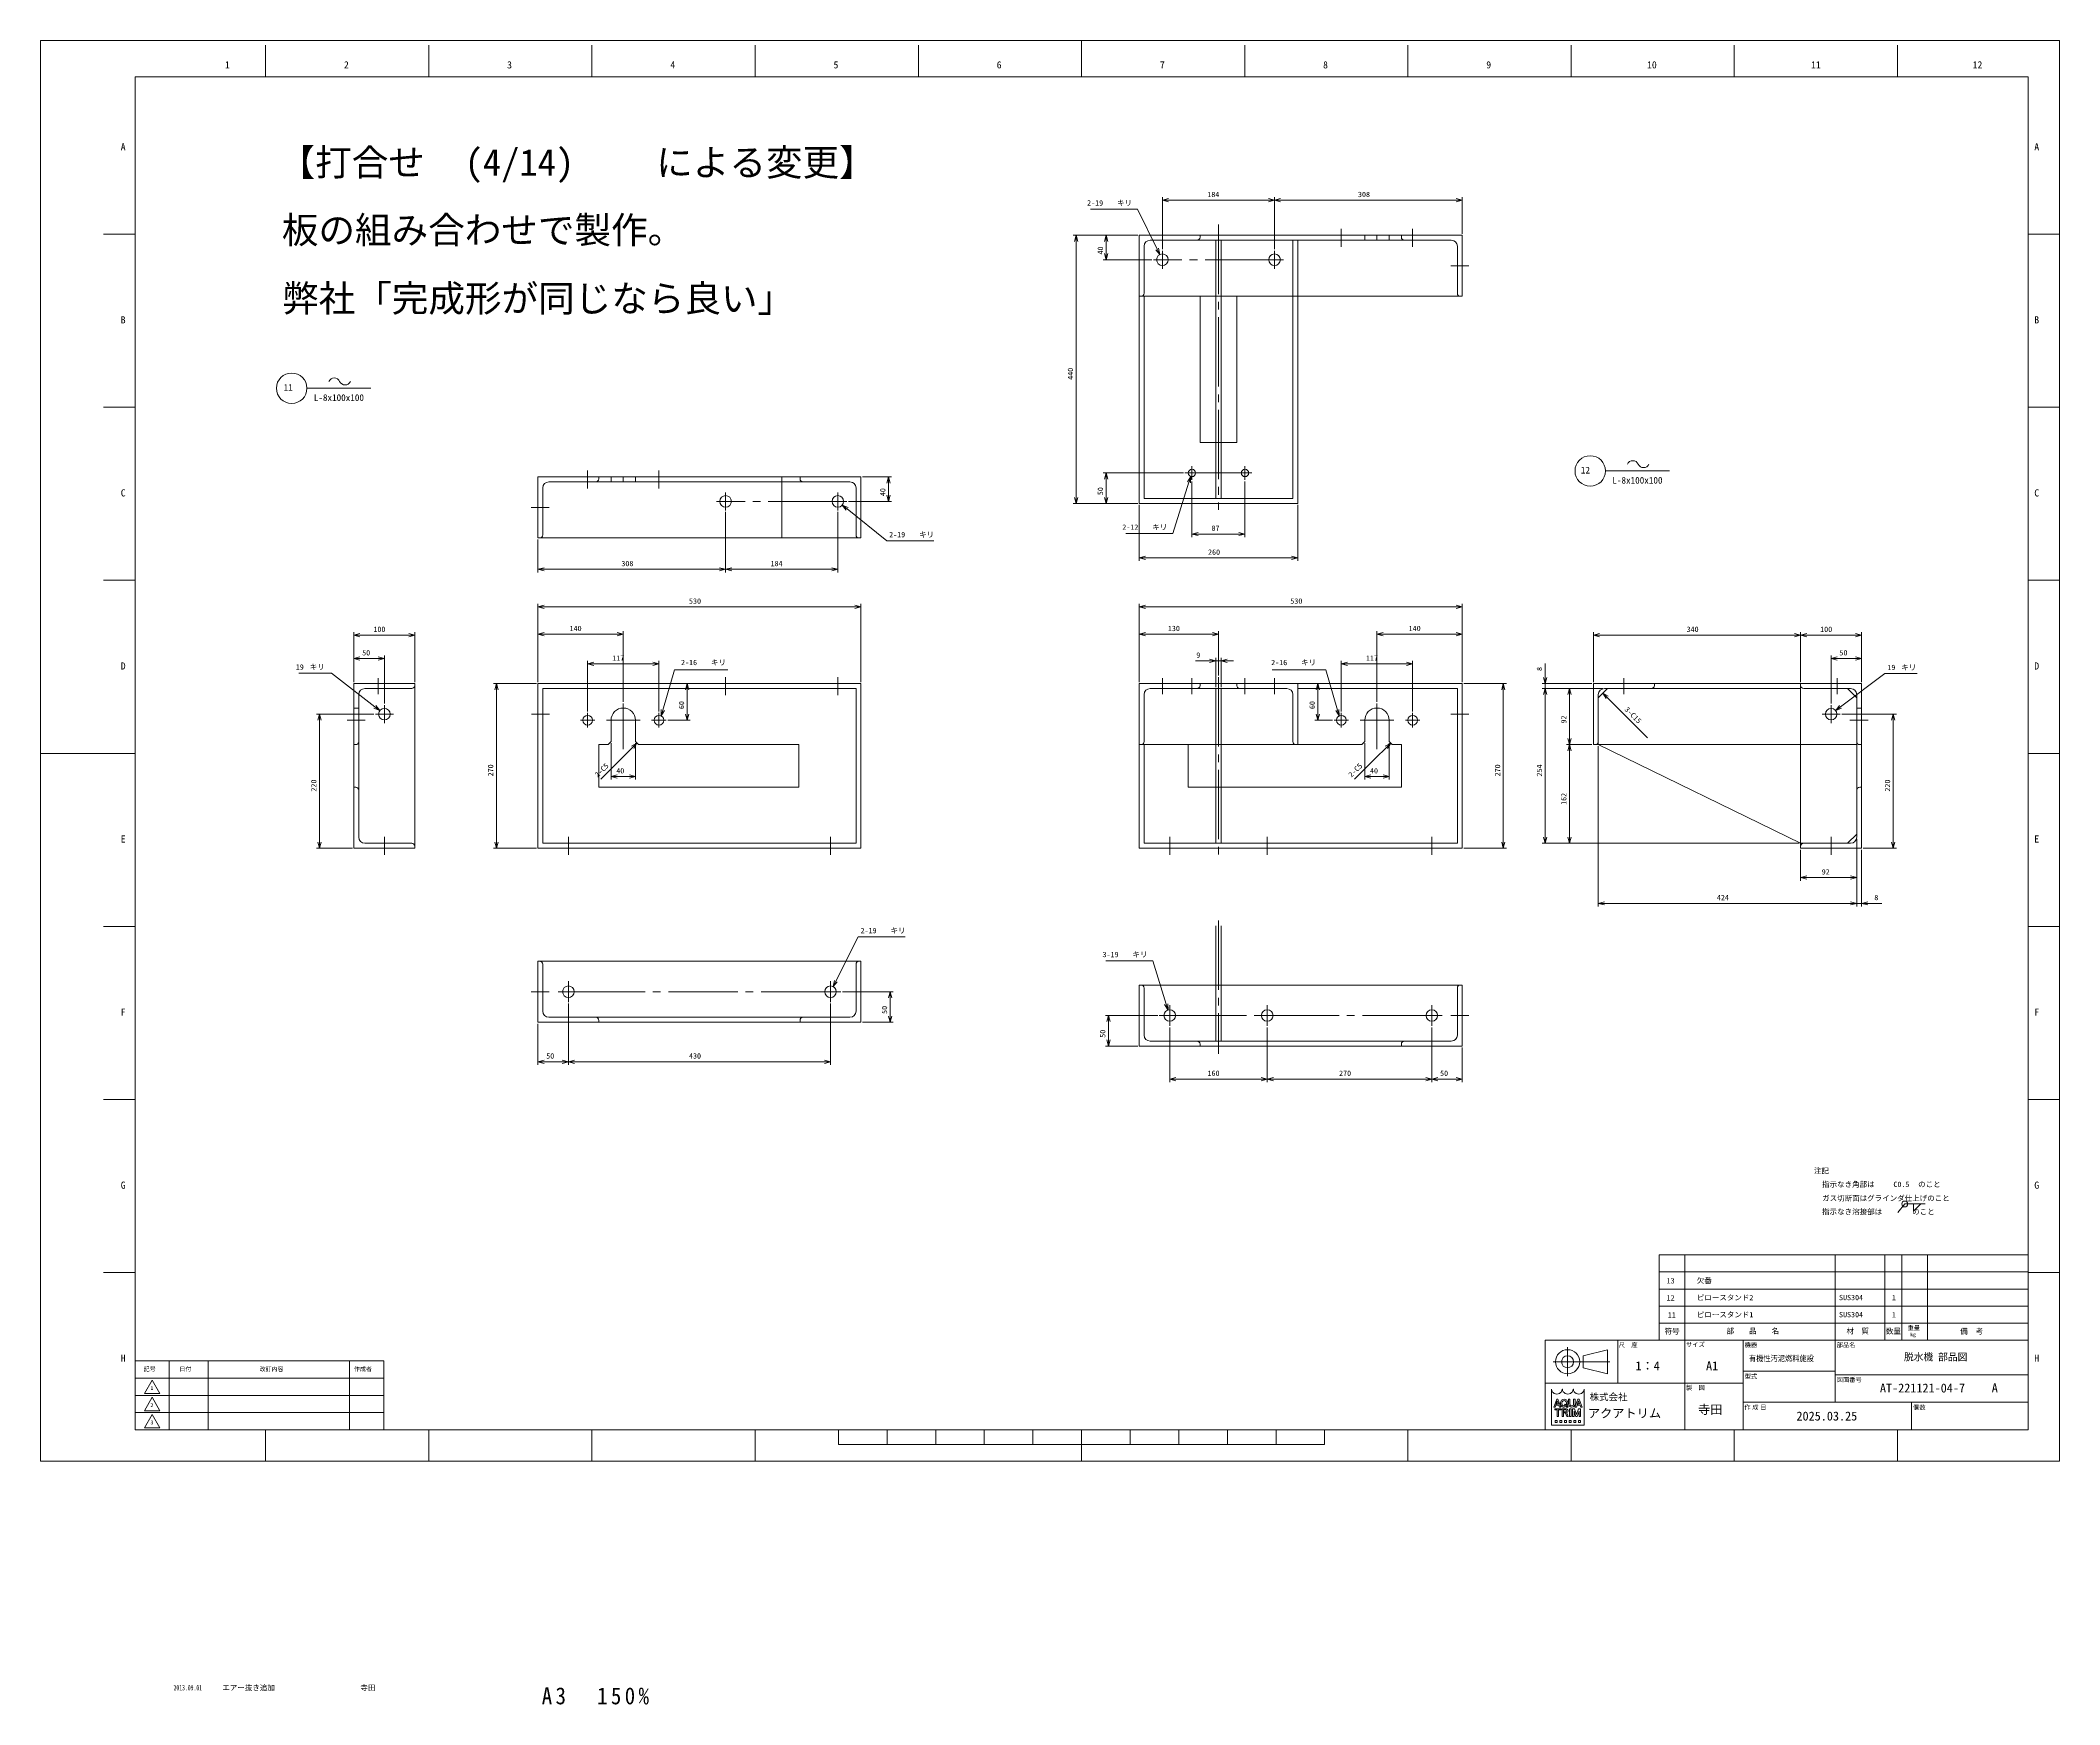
# Model space of a CAD drawing. Units: millimetres at full size. Extents: x -1656 to 1656, y -1556 to 1175.
import ezdxf
from ezdxf.enums import TextEntityAlignment as Align

# ---------------------------------------------------------------- set-up
doc = ezdxf.new("R2010")
doc.units = ezdxf.units.MM
doc.header["$LTSCALE"] = 12.6647
doc.linetypes.add('CHAIN2', pattern=[12, 9, -1, 1, -1])
for name, color, linetype, lineweight in [('0-0_90_FRAME', 2, 'Continuous', 9), ('0-1_91_BLANK', 6, 'Continuous', 9), ('0-2_08_DIM', 3, 'Continuous', 9), ('0-3_0', 134, 'Continuous', 9), ('0-4_04_HIDDEN', 7, 'Continuous', 9), ('0-5_05_CENTER', 2, 'CHAIN2', 9), ('0-6_10_DRAFT', 1, 'Continuous', 9)]:
    doc.layers.add(name, color=color, linetype=linetype, lineweight=lineweight)
doc.layers.add('0-7_07_TEXT', color=3, linetype='Continuous')
doc.styles.add('ＭＳ ゴシック', font='')
doc.styles.add('ＭＳ Ｐゴシック', font='')
doc.styles.get('ＭＳ ゴシック').set_extended_font_data('MS Gothic')
doc.styles.get('ＭＳ Ｐゴシック').set_extended_font_data('MS PGothic')

# ---------------------------------------------------------------- blocks, each defined once
blk = doc.blocks.new('Weld-line')
at = {"layer": '0-2_08_DIM'}
blk.add_line((0, 0), (1, 0), dxfattribs=at)
blk = doc.blocks.new('Weld10-s5')
at = {"layer": '0-2_08_DIM'}
blk.add_circle((0, 0), 2, dxfattribs=at)
blk = doc.blocks.new('Weld10-a1')
at = {"layer": '0-2_08_DIM'}
blk.add_lwpolyline([(5, 0), (0, 5), (0, 0)], close=True, dxfattribs=at)
blk = doc.blocks.new('Jis_w20130906110600')
at = {"layer": '0-2_08_DIM'}
blk.add_line((-4.631, -5.765), (0, 0), dxfattribs=at)
blk.add_blockref('Weld10-s5', (0, 0), dxfattribs=at)
at = {"layer": '0-2_08_DIM', "xscale": 14, "yscale": 14}
blk.add_blockref('Weld-line', (0, 0), dxfattribs=at)
at = {"layer": '0-2_08_DIM', "xscale": -1, "rotation": 180}
blk.add_blockref('Weld10-a1', (6, 0), dxfattribs=at)
blk = doc.blocks.new('p1ba05')
at = {"layer": '0-2_08_DIM'}
for centre, start, end in [((-2.954, 0.285), 24.22764, 155.57578), ((0, 1.621), 204.22764, 335.57578)]:
    blk.add_arc(centre, 1.621, start, end, dxfattribs=at)
blk = doc.blocks.new('A$C448B04A9_1_1')
at = {"layer": '0-4_04_HIDDEN'}
for p, q in [((3, 100), (0, 100)), ((0, 0), (0, 100)), ((8, 18), (8, 95)), ((0, 0), (100, 0)), ((95, 8), (18, 8)), ((100, 3), (100, 0))]:
    blk.add_line(p, q, dxfattribs=at)
for centre, radius, start, end in [((3, 95), 5, 0, 90), ((18, 18), 10, 180, 270), ((95, 3), 5, 0, 90)]:
    blk.add_arc(centre, radius, start, end, dxfattribs=at)
blk = doc.blocks.new('AM_BALLOON1')
at = {"layer": '0-2_08_DIM'}
blk.add_circle((0, 0), 5, dxfattribs=at)
blk = doc.blocks.new('_Open30')
at = {"layer": '0-2_08_DIM'}
blk.add_line((0, 0), (-1, 0), dxfattribs=at)
blk.add_lwpolyline([(-1, 0.268), (0, 0), (-1, -0.268)], dxfattribs=at)

msp = doc.modelspace()

# ---------------------------------------------------------------- linework, layer by layer
at = {"layer": '0-0_90_FRAME'}
for p, q in [((-1286.9, 1115.59), (-1286.9, 1167.44)), ((-1019.17, 1115.59), (-1019.17, 1167.44)), ((-751.44, 1115.59), (-751.44, 1167.44)), ((-483.7, 1115.59), (-483.7, 1167.44)), ((-215.97, 1115.59), (-215.97, 1167.44)), ((319.5, 1115.59), (319.5, 1167.44)), ((587.24, 1115.59), (587.24, 1167.44)), ((854.97, 1115.59), (854.97, 1167.44)), ((1122.71, 1115.59), (1122.71, 1167.44)), ((1390.44, 1115.59), (1390.44, 1167.44)), ((-1501.02, 857.45), (-1552.87, 857.45)), ((1656.41, 857.45), (1604.56, 857.45)), ((-1501.02, 573.46), (-1552.87, 573.46)), ((1656.41, 573.46), (1604.56, 573.46)), ((-1501.02, 289.47), (-1552.87, 289.47)), ((1656.41, 289.47), (1604.56, 289.47)), ((-1501.02, -278.51), (-1552.87, -278.51)), ((1656.41, -278.51), (1604.56, -278.51)), ((-1501.02, -562.5), (-1552.87, -562.5)), ((1656.41, -562.5), (1604.56, -562.5)), ((999.67, -817.54), (999.67, -957.54)), ((999.67, -817.54), (1604.56, -817.54)), ((1041.67, -817.54), (1041.67, -957.54)), ((1288.03, -817.54), (1288.03, -957.54)), ((1369.81, -817.54), (1369.81, -957.54)), ((1397.81, -817.54), (1397.81, -957.54)), ((1439.81, -817.54), (1439.81, -957.54)), ((-1501.02, -846.49), (-1552.87, -846.49)), ((999.67, -845.54), (1604.56, -845.54)), ((1656.41, -846.49), (1604.56, -846.49)), ((999.67, -873.54), (1604.56, -873.54)), ((999.67, -901.54), (1604.56, -901.54)), ((999.67, -929.54), (1604.56, -929.54)), ((828.74, -1067.35), (832.33, -1057.27)), ((831.27, -1054.55), (833.39, -1054.55)), ((834.02, -1062.03), (832.33, -1057.27)), ((838.22, -1067.29), (833.39, -1054.55)), ((850.64, -1062.18), (850.64, -1054.55)), ((852.95, -1054.55), (850.64, -1054.55)), ((852.95, -1061.72), (852.95, -1054.55)), ((861.4, -1062.18), (861.4, -1054.55)), ((863.57, -1067.35), (867.16, -1057.27)), ((866.1, -1054.55), (868.22, -1054.55)), ((868.86, -1062.03), (867.16, -1057.27)), ((873.05, -1067.29), (868.22, -1054.55)), ((826.44, -1067.35), (826.44, -1067.29)), ((826.44, -1067.35), (828.74, -1067.35)), ((828.1, -1069.92), (838.6, -1069.92)), ((828.1, -1069.92), (828.1, -1071.71)), ((828.1, -1071.71), (831.94, -1071.71)), ((828.74, -1089.43), (828.74, -1092.5)), ((829.99, -1063.98), (830.68, -1062.03)), ((829.99, -1063.98), (834.72, -1063.98)), ((830.68, -1062.03), (834.02, -1062.03)), ((832.2, -1082.72), (832.2, -1071.96)), ((832.2, -1082.72), (834.5, -1082.72)), ((834.5, -1082.72), (834.5, -1071.96)), ((834.76, -1071.71), (838.6, -1071.71)), ((836.42, -1089.43), (836.42, -1092.5)), ((837.67, -1060.18), (837.67, -1061.72)), ((838.22, -1067.35), (838.22, -1067.29)), ((838.6, -1069.92), (838.6, -1071.71)), ((839.81, -1060.33), (839.81, -1061.56)), ((840.06, -1069.92), (840.06, -1082.72)), ((840.06, -1069.92), (845.95, -1069.92)), ((842.37, -1071.71), (846.26, -1071.71)), ((842.44, -1076.65), (842.44, -1074.86)), ((842.44, -1074.86), (846.26, -1074.86)), ((842.44, -1076.65), (844.96, -1076.65)), ((844.06, -1063.96), (845.2, -1062.75)), ((844.06, -1063.96), (845.11, -1064.98)), ((844.11, -1089.43), (844.11, -1092.5)), ((845.2, -1062.75), (849.94, -1066.66)), ((845.91, -1077.3), (847.86, -1082.72)), ((846.56, -1063.82), (848.21, -1065.18)), ((846.68, -1066.5), (848.46, -1068.24)), ((847.32, -1060.33), (847.32, -1061.56)), ((847.86, -1082.72), (850.34, -1082.72)), ((848.14, -1077.22), (850.34, -1082.62)), ((848.46, -1068.24), (849.94, -1066.66)), ((849.46, -1060.18), (849.46, -1061.72)), ((850.34, -1082.62), (850.34, -1082.72)), ((851.79, -1089.43), (851.79, -1092.5)), ((852.29, -1069.92), (855.1, -1069.92)), ((852.29, -1069.92), (852.29, -1071.71)), ((852.29, -1082.72), (852.29, -1080.93)), ((852.54, -1080.67), (852.54, -1071.96)), ((854.85, -1080.67), (854.85, -1071.96)), ((855.1, -1069.92), (855.1, -1071.71)), ((856.4, -1067.35), (855.64, -1067.35)), ((857.41, -1069.92), (860.76, -1069.92)), ((859.48, -1089.43), (859.48, -1092.5)), ((862.66, -1082.72), (859.71, -1073.76)), ((863.82, -1079.22), (860.76, -1069.92)), ((861.27, -1067.35), (861.27, -1067.29)), ((861.27, -1067.35), (863.57, -1067.35)), ((862.66, -1082.72), (864.97, -1082.72)), ((863.82, -1079.22), (866.87, -1069.92)), ((864.82, -1063.98), (865.52, -1062.03)), ((864.82, -1063.98), (869.55, -1063.98)), ((864.97, -1082.72), (867.92, -1073.76)), ((865.52, -1062.03), (868.86, -1062.03)), ((870.22, -1069.92), (866.87, -1069.92)), ((870.24, -1089.43), (870.24, -1092.5)), ((873.05, -1067.35), (873.05, -1067.29)), ((-1286.9, -1156.24), (-1286.9, -1104.63)), ((-1019.17, -1156.24), (-1019.17, -1104.63)), ((-751.44, -1156.24), (-751.44, -1104.63)), ((-483.7, -1156.24), (-483.7, -1104.63)), ((587.24, -1156.24), (587.24, -1104.63)), ((854.97, -1156.24), (854.97, -1104.63)), ((1122.71, -1156.24), (1122.71, -1104.63)), ((1390.44, -1156.24), (1390.44, -1104.63))]:
    msp.add_line(p, q, dxfattribs=at)
at = {"layer": '0-0_90_FRAME', "color": 6}
for p, q in [((51.77, 1175.44), (51.77, 1115.59)), ((-1656.41, 5.48), (-1501.02, 5.48)), ((1656.41, 5.48), (1604.56, 5.48)), ((-347.06, -1128.56), (-347.06, -1104.63)), ((-267.3, -1128.56), (-267.3, -1104.63)), ((-187.53, -1128.56), (-187.53, -1104.63)), ((-107.76, -1128.56), (-107.76, -1104.63)), ((-28, -1128.56), (-28, -1104.63)), ((51.77, -1156.24), (51.77, -1104.63)), ((131.53, -1128.56), (131.53, -1104.63)), ((211.3, -1128.56), (211.3, -1104.63)), ((291.07, -1128.56), (291.07, -1104.63)), ((370.83, -1128.56), (370.83, -1104.63)), ((450.6, -1128.56), (450.6, -1104.63)), ((-347.06, -1128.56), (450.6, -1128.56))]:
    msp.add_line(p, q, dxfattribs=at)
at = {"layer": '0-0_90_FRAME', "color": 134}
for p, q in [((931.36, -1028.26), (931.36, -957.54)), ((999.67, -957.54), (1604.56, -957.54)), ((1041.67, -1104.63), (1041.67, -957.54)), ((1136.99, -1104.63), (1136.99, -957.54)), ((1288.03, -957.54), (1288.03, -1059.37)), ((-1445.02, -1104.63), (-1445.02, -991.48)), ((-1381.02, -1104.63), (-1381.02, -991.48)), ((-1149.02, -1104.63), (-1149.02, -991.48)), ((825.43, -992.9), (918.49, -992.9)), ((849.19, -1016.66), (849.19, -969.14)), ((-1501.02, -1019.77), (-1093.02, -1019.77)), ((1136.99, -1008.46), (1288.03, -1008.46)), ((1288.03, -1014.11), (1604.56, -1014.11)), ((-1501.02, -1048.06), (-1093.02, -1048.06)), ((1136.99, -1028.26), (812.56, -1028.26)), ((1136.99, -1059.37), (1604.56, -1059.37)), ((1413.53, -1059.37), (1413.53, -1104.63)), ((-1501.02, -1076.34), (-1093.02, -1076.34))]:
    msp.add_line(p, q, dxfattribs=at)
at = {"layer": '0-0_90_FRAME', "color": 6}
msp.add_lwpolyline([(-1501.02, -1104.63), (1604.56, -1104.63), (1604.56, 1115.59), (-1501.02, 1115.59)], close=True, dxfattribs=at)
at = {"layer": '0-0_90_FRAME', "color": 134}
for points in [[(812.56, -1104.63), (1604.56, -1104.63), (1604.56, -957.54), (812.56, -957.54)], [(-1501.02, -1104.63), (-1093.02, -1104.63), (-1093.02, -991.48), (-1501.02, -991.48)], [(874.93, -983), (914.53, -973.1), (914.53, -1012.7), (874.93, -1002.8)], [(-1485.75, -1045.05), (-1473.02, -1023), (-1460.29, -1045.05)], [(-1485.75, -1073.34), (-1473.02, -1051.29), (-1460.29, -1073.34)], [(-1485.75, -1101.62), (-1473.02, -1079.58), (-1460.29, -1101.62)]]:
    msp.add_lwpolyline(points, close=True, dxfattribs=at)
at = {"layer": '0-0_90_FRAME'}
for points in [[(876.38, -1037.94), (876.38, -1097.12), (822.59, -1097.12), (822.59, -1037.94)], [(826.44, -1067.35), (826.44, -1067.29), (831.27, -1054.55)], [(859.09, -1061.72), (859.09, -1054.55), (861.4, -1054.55)], [(861.27, -1067.35), (861.27, -1067.29), (866.1, -1054.55)], [(828.74, -1089.43), (831.81, -1089.43), (831.81, -1092.5), (828.74, -1092.5)], [(838.22, -1067.35), (835.92, -1067.35), (834.72, -1063.98)], [(836.42, -1089.43), (839.5, -1089.43), (839.5, -1092.5), (836.42, -1092.5)], [(840.06, -1082.72), (842.37, -1082.72), (842.37, -1071.71)], [(844.11, -1089.43), (847.18, -1089.43), (847.18, -1092.5), (844.11, -1092.5)], [(851.79, -1089.43), (854.87, -1089.43), (854.87, -1092.5), (851.79, -1092.5)], [(852.29, -1082.72), (855.1, -1082.72), (855.1, -1080.93)], [(857.41, -1069.92), (857.41, -1082.72), (859.72, -1082.72), (859.71, -1073.76)], [(859.48, -1089.43), (862.55, -1089.43), (862.55, -1092.5), (859.48, -1092.5)], [(870.24, -1089.43), (867.16, -1089.43), (867.16, -1092.5), (870.24, -1092.5)], [(867.92, -1073.76), (867.92, -1082.72), (870.22, -1082.72), (870.22, -1069.92)], [(873.05, -1067.35), (870.75, -1067.35), (869.55, -1063.98)]]:
    msp.add_lwpolyline(points, dxfattribs=at)
at = {"layer": '0-0_90_FRAME', "color": 134}
for radius in [19.8, 9.9]:
    msp.add_circle((849.19, -992.9), radius, dxfattribs=at)
at = {"layer": '0-0_90_FRAME'}
for centre, radius, start, end in [((822.59, -1038.2), 0.256, 0, 90), ((840.52, -1038.2), 0.256, 0, 180), ((840.52, -1038.2), 0.256, 0, 90), ((858.45, -1038.2), 0.256, 0, 180), ((876.38, -1038.2), 0.256, 90, 180), ((831.94, -1071.96), 0.256, 0, 90), ((834.76, -1071.96), 0.256, 90, 180), ((844.96, -1077.68), 1.02, 21.9283, 90), ((846.2, -1073.28), 1.58, 271.99706, 88.00294), ((846.59, -1077.85), 1.68, 22.27295, 58.55311), ((856.06, -1061.95), 5.42, 182.45003, 265.55526), ((852.29, -1071.96), 0.256, 0, 90), ((852.29, -1080.67), 0.256, 270, 0), ((857.52, -1061.78), 4.57, 179.25279, 218.96457), ((856.02, -1060.92), 4.26, 241.15773, 298.84227), ((855.1, -1071.96), 0.256, 90, 180), ((855.1, -1080.67), 0.256, 180, 270), ((855.98, -1061.95), 5.42, 274.44474, 357.54997), ((854.52, -1061.78), 4.57, 321.03543, 0.74721)]:
    msp.add_arc(centre, radius, start, end, dxfattribs=at)
for centre, major_axis, ratio, start_param, end_param in [((831.56, -1038.2), (-8.71, 0), 0.882353, 6.2831853, 9.424778), ((843.56, -1060.18), (-5.89, 0), 0.956522, 3.1415927, 6.2831853), ((843.56, -1060.33), (3.76, 0), 0.994718, 6.2831853, 9.424778), ((849.49, -1038.2), (-8.71, 0), 0.882353, 6.2831853, 9.424778), ((867.42, -1038.2), (-8.71, 0), 0.882353, 6.2831853, 9.424778), ((843.56, -1061.72), (-5.89, 0), 0.956522, 6.2831853, 8.4104559), ((843.56, -1061.57), (3.76, 0), 0.995036, 3.1415927, 5.1354926), ((845.95, -1073.28), (-4.13, 0), 0.81482, 1.9440695, 4.712389), ((843.56, -1061.57), (3.76, 0), 0.995036, 5.6366671, 6.2831853), ((843.56, -1061.72), (-5.89, 0), 0.956522, 2.4802046, 3.1415927)]:
    msp.add_ellipse(centre, major_axis=major_axis, ratio=ratio, start_param=start_param, end_param=end_param, dxfattribs=at)
at = {"layer": '0-1_91_BLANK'}
msp.add_lwpolyline([(-1656.41, -1156.24), (1656.41, -1156.24), (1656.41, 1175.44), (-1656.41, 1175.44)], close=True, dxfattribs=at)
at = {"layer": '0-2_08_DIM'}
for p, q in [((184.41, 832.85), (184.41, 918.13)), ((358.41, 913.13), (194.41, 913.13)), ((368.41, 832.85), (368.41, 918.13)), ((368.41, 832.85), (368.41, 918.13)), ((378.41, 913.13), (666.41, 913.13)), ((676.41, 858.04), (676.41, 918.13)), ((143.91, 855.54), (37.97, 855.54)), ((42.97, 425.54), (42.97, 845.54)), ((143.91, 855.54), (87.13, 855.54)), ((92.13, 825.54), (92.13, 845.54)), ((167.1, 815.54), (87.13, 815.54)), ((-1219.06, 604.54), (-1114.23, 604.54)), ((218.98, 465.54), (87.13, 465.54)), ((911.37, 468.84), (1016.2, 468.84)), ((-307.64, 458.97), (-259.82, 458.97)), ((-264.83, 428.97), (-264.83, 448.97)), ((92.13, 455.54), (92.13, 425.54)), ((232.91, 451.6), (232.91, 360.4)), ((319.91, 451.6), (319.91, 360.4)), ((-532.14, 401.65), (-532.14, 302.44)), ((-532.14, 401.65), (-532.14, 302.44)), ((-348.14, 401.65), (-348.14, 302.44)), ((-330.83, 418.97), (-259.82, 418.97)), ((143.91, 415.54), (37.97, 415.54)), ((143.91, 415.54), (87.13, 415.54)), ((146.41, 413.04), (146.41, 321.18)), ((406.41, 413.04), (406.41, 321.18)), ((309.91, 365.4), (242.91, 365.4)), ((-840.14, 356.47), (-840.14, 302.44)), ((-542.14, 307.44), (-830.14, 307.44)), ((-358.14, 307.44), (-522.14, 307.44)), ((396.41, 326.18), (156.41, 326.18)), ((-840.14, 122.33), (-840.14, 250.78)), ((-830.14, 245.78), (-320.14, 245.78)), ((-310.14, 122.33), (-310.14, 250.78)), ((146.41, 122.33), (146.41, 250.78)), ((666.41, 245.78), (156.41, 245.78)), ((676.41, 122.33), (676.41, 250.78)), ((-1142.04, 122.33), (-1142.04, 204.51)), ((-1132.04, 199.51), (-1052.04, 199.51)), ((-1042.04, 122.33), (-1042.04, 204.51)), ((-840.14, 122.33), (-840.14, 205.94)), ((-710.14, 200.94), (-830.14, 200.94)), ((-700.14, 89.85), (-700.14, 205.94)), ((146.41, 122.33), (146.41, 205.94)), ((266.41, 200.94), (156.41, 200.94)), ((276.41, 132.98), (276.41, 205.94)), ((536.41, 89.85), (536.41, 205.94)), ((546.41, 200.94), (666.41, 200.94)), ((676.41, 122.33), (676.41, 205.94)), ((891.53, 122.33), (891.53, 204.51)), ((1221.54, 199.51), (901.53, 199.51)), ((1231.54, 122.33), (1231.54, 204.51)), ((1231.54, 122.33), (1231.54, 204.51)), ((1321.54, 199.51), (1241.54, 199.51)), ((1331.54, 122.33), (1331.54, 204.51)), ((-1142.04, 122.33), (-1142.04, 166)), ((-1092.04, 87.15), (-1092.04, 166)), ((1281.54, 87.15), (1281.54, 166)), ((1331.54, 122.33), (1331.54, 166)), ((-1132.04, 161), (-1102.04, 161)), ((-758.64, 74.21), (-758.64, 157.22)), ((-748.64, 152.22), (-651.64, 152.22)), ((-641.64, 74.21), (-641.64, 157.22)), ((261.91, 157.22), (238.91, 157.22)), ((271.91, 114.33), (271.91, 162.22)), ((280.91, 157.22), (271.91, 157.22)), ((280.91, 114.33), (280.91, 162.22)), ((290.91, 157.22), (300.91, 157.22)), ((477.91, 74.21), (477.91, 157.22)), ((584.91, 152.22), (487.91, 152.22)), ((594.91, 74.21), (594.91, 157.22)), ((812.47, 129.83), (812.47, 152.83)), ((1291.54, 161), (1321.54, 161)), ((-842.64, 119.83), (-913.17, 119.83)), ((-908.17, 109.83), (-908.17, -140.17)), ((-577.64, 119.83), (-600.13, 119.83)), ((-595.13, 69.83), (-595.13, 109.83)), ((413.91, 119.83), (444.56, 119.83)), ((439.56, 69.83), (439.56, 109.83)), ((678.91, 119.83), (748.74, 119.83)), ((743.74, -140.17), (743.74, 109.83)), ((889.03, 119.83), (807.47, 119.83)), ((907.03, 111.83), (807.47, 111.83)), ((907.03, 111.83), (807.47, 111.83)), ((812.47, 111.83), (812.47, 119.83)), ((812.47, -132.17), (812.47, 101.83)), ((812.47, 101.83), (812.47, 91.83)), ((907.03, 111.83), (847.47, 111.83)), ((852.47, 101.83), (852.47, 29.83)), ((-1109.36, 69.83), (-1203.42, 69.83)), ((1298.85, 69.83), (1388.53, 69.83)), ((-1198.42, 59.83), (-1198.42, -140.17)), ((-627.26, 59.83), (-590.13, 59.83)), ((463.53, 59.83), (434.56, 59.83)), ((1383.53, 59.83), (1383.53, -140.17)), ((-720.14, 22.33), (-720.14, -37.65)), ((-680.14, 22.33), (-680.14, -37.65)), ((516.41, 22.33), (516.41, -37.65)), ((556.41, 22.33), (556.41, -37.65)), ((889.03, 19.83), (847.47, 19.83)), ((889.03, 19.83), (847.47, 19.83)), ((852.47, 9.83), (852.47, -132.17)), ((899.53, 17.33), (899.53, -245.7)), ((-710.14, -32.65), (-690.14, -32.65)), ((526.41, -32.65), (546.41, -32.65)), ((-1144.54, -150.17), (-1203.42, -150.17)), ((-842.64, -150.17), (-913.17, -150.17)), ((678.91, -150.17), (748.74, -150.17)), ((1229.04, -142.17), (807.47, -142.17)), ((1229.04, -142.17), (847.47, -142.17)), ((1231.54, -152.67), (1231.54, -203.48)), ((1323.54, -134.67), (1323.54, -245.7)), ((1323.54, -134.67), (1323.54, -203.48)), ((1323.54, -134.67), (1323.54, -245.7)), ((1331.54, -152.67), (1331.54, -245.7)), ((1334.04, -150.17), (1388.53, -150.17)), ((1313.54, -198.48), (1241.54, -198.48)), ((1313.54, -240.7), (909.53, -240.7)), ((1313.54, -240.7), (1303.54, -240.7)), ((1323.54, -240.7), (1331.54, -240.7)), ((1341.54, -240.7), (1364.54, -240.7)), ((-340.6, -385.69), (-257.07, -385.69)), ((-262.07, -395.69), (-262.07, -425.69)), ((-790.14, -405.23), (-790.14, -505.6)), ((-790.14, -405.23), (-790.14, -505.6)), ((-360.14, -405.23), (-360.14, -505.6)), ((176.87, -424.79), (91, -424.79)), ((-840.14, -438.19), (-840.14, -505.6)), ((-307.64, -435.69), (-257.07, -435.69)), ((96, -434.79), (96, -464.79)), ((196.41, -444.34), (196.41, -534.05)), ((356.41, -444.34), (356.41, -534.05)), ((356.41, -444.34), (356.41, -534.05)), ((626.41, -444.34), (626.41, -534.05)), ((626.41, -444.34), (626.41, -534.05)), ((143.91, -474.79), (91, -474.79)), ((676.41, -477.29), (676.41, -534.05)), ((-800.14, -500.6), (-830.14, -500.6)), ((-370.14, -500.6), (-780.14, -500.6)), ((346.41, -529.05), (206.41, -529.05)), ((366.41, -529.05), (616.41, -529.05)), ((636.41, -529.05), (666.41, -529.05))]:
    msp.add_line(p, q, dxfattribs=at)
for points in [[(66.41, 898.49), (143.51, 898.49), (175.79, 833.03)], [(124.17, 366.43), (201.27, 366.43), (228.04, 450.3)], [(-190.69, 354.17), (-267.79, 354.17), (-332.96, 406.73)], [(-1232.16, 136.92), (-1179.05, 136.92), (-1107.49, 81.74)], [(-635.27, 76.59), (-616.16, 142.78), (-528.35, 142.78)], [(471.54, 76.59), (452.43, 142.78), (364.62, 142.78)], [(1422.64, 136.25), (1369.54, 136.25), (1297.1, 81.58)], [(914.11, 97.26), (937.65, 73.72), (980.23, 31.14)], [(-684.71, 15.26), (-702.49, -2.52), (-736.99, -37.02)], [(551.84, 15.26), (534.06, -2.52), (499.56, -37.02)], [(-237.65, -295.62), (-314.75, -295.62), (-351.36, -368.27)], [(91.71, -334.84), (168.82, -334.84), (190.69, -406.15)]]:
    msp.add_lwpolyline(points, dxfattribs=at)
at = {"layer": '0-3_0'}
for p, q in [((246.51, 855.54), (306.31, 855.54)), ((243.91, 755.54), (308.91, 755.54)), ((246.41, 515.54), (246.41, 755.54)), ((271.91, 755.54), (271.91, 515.54)), ((280.91, 755.54), (280.91, 515.54)), ((306.41, 515.54), (306.41, 755.54)), ((306.41, 515.54), (246.41, 515.54)), ((-407.64, 358.97), (-472.64, 358.97)), ((668.41, 111.83), (406.41, 111.83)), ((516.41, 59.83), (516.41, 24.83)), ((556.41, 59.83), (556.41, 24.83)), ((154.41, 19.83), (154.41, -142.17)), ((511.41, 19.83), (406.41, 19.83)), ((511.41, 19.83), (516.41, 24.83)), ((556.41, 24.83), (561.41, 19.83)), ((576.41, 19.83), (561.41, 19.83)), ((899.53, 19.83), (1231.54, -142.17)), ((271.91, -374.79), (271.91, -277.59)), ((280.91, -277.59), (280.91, -374.79)), ((280.91, -466.79), (271.91, -466.79))]:
    msp.add_line(p, q, dxfattribs=at)
for points in [[(263.91, 755.54), (146.41, 755.54), (146.41, 855.54), (246.41, 855.54)], [(306.31, 855.54), (676.41, 855.54), (676.41, 755.54), (328.91, 755.54)], [(246.41, 755.54), (146.41, 755.54), (146.41, 415.54), (406.41, 415.54), (406.41, 755.54), (306.41, 755.54)], [(-310.14, 458.97), (-840.14, 458.97), (-840.14, 358.97), (-472.64, 358.97)], [(-407.64, 358.97), (-310.14, 358.97), (-310.14, 458.97)], [(154.41, -142.17), (668.41, -142.17), (668.41, 111.83)], [(-720.14, 59.83), (-720.14, 24.83), (-725.14, 19.83), (-740.14, 19.83)], [(-412.01, 19.83), (-675.14, 19.83), (-680.14, 24.83), (-680.14, 59.83)], [(-740.14, 19.83), (-740.14, -50.17), (-412.01, -50.17), (-412.01, 19.83)], [(226.41, 19.83), (226.41, -50.17), (271.91, -50.17)], [(271.91, 19.83), (271.91, -142.17), (280.91, -142.17), (280.91, 19.83)], [(280.91, -50.17), (576.41, -50.17), (576.41, 19.83)]]:
    msp.add_lwpolyline(points, dxfattribs=at)
for points in [[(-1042.04, 119.83), (-1142.04, 119.83), (-1142.04, -150.17), (-1042.04, -150.17)], [(-310.14, 119.83), (-840.14, 119.83), (-840.14, -150.17), (-310.14, -150.17)], [(-318.14, 111.83), (-832.14, 111.83), (-832.14, -142.17), (-318.14, -142.17)], [(676.41, 119.83), (146.41, 119.83), (146.41, -150.17), (676.41, -150.17)], [(406.41, 119.83), (146.41, 119.83), (146.41, 19.83), (406.41, 19.83)], [(1231.54, 119.83), (891.53, 119.83), (891.53, 19.83), (1231.54, 19.83)], [(1231.54, 119.83), (1331.54, 119.83), (1331.54, -150.17), (1231.54, -150.17)], [(-840.14, -435.69), (-310.14, -435.69), (-310.14, -335.69), (-840.14, -335.69)], [(676.41, -474.79), (146.41, -474.79), (146.41, -374.79), (676.41, -374.79)]]:
    msp.add_lwpolyline(points, close=True, dxfattribs=at)
for centre, radius in [((184.41, 815.54), 9.5), ((368.41, 815.54), 9.5), ((232.91, 465.54), 6), ((319.91, 465.54), 6), ((-532.14, 418.97), 9.5), ((-348.14, 418.97), 9.5), ((-1092.04, 69.83), 9.5), ((-758.64, 59.83), 8), ((-641.64, 59.83), 8), ((477.91, 59.83), 8), ((594.91, 59.83), 8), ((1281.54, 69.83), 9.5), ((-790.14, -385.69), 9.5), ((-360.14, -385.69), 9.5), ((196.41, -424.79), 9.5), ((356.41, -424.79), 9.5), ((626.41, -424.79), 9.5)]:
    msp.add_circle(centre, radius, dxfattribs=at)
for centre in [(-700.14, 59.83), (536.41, 59.83)]:
    msp.add_arc(centre, 20, 0, 180, dxfattribs=at)
at = {"layer": '0-4_04_HIDDEN'}
for p, q in [((581.41, 847.54), (241.41, 847.54)), ((406.41, 755.54), (406.41, 847.54)), ((516.41, 855.54), (516.41, 847.54)), ((556.41, 855.54), (556.41, 847.54)), ((154.41, 755.54), (154.41, 423.54)), ((-745.14, 450.97), (-405.14, 450.97)), ((-720.14, 458.97), (-720.14, 450.97)), ((-680.14, 458.97), (-680.14, 450.97)), ((241.41, 111.83), (311.41, 111.83)), ((280.91, 19.83), (280.91, 111.83)), ((899.53, 96.83), (914.53, 111.83)), ((1231.54, 111.83), (986.54, 111.83)), ((1308.54, 111.83), (1323.54, 96.83)), ((-1134.04, 79.83), (-1142.04, 79.83)), ((1331.54, 79.83), (1323.54, 79.83)), ((-1134.04, 24.83), (-1134.04, -55.81)), ((899.53, 24.83), (899.53, 19.83)), ((1231.54, 19.83), (1323.54, 19.83)), ((1323.54, 24.83), (1323.54, -55.17)), ((280.91, -50.17), (271.91, -50.17)), ((1323.54, -127.17), (1308.54, -142.17)), ((1231.54, -142.17), (1236.54, -142.17)), ((271.91, -466.79), (271.91, -374.79)), ((280.91, -374.79), (280.91, -466.79)), ((-745.14, -427.69), (-405.14, -427.69)), ((581.41, -466.79), (241.41, -466.79))]:
    msp.add_line(p, q, dxfattribs=at)
for points in [[(398.41, 847.54), (398.41, 423.54), (154.41, 423.54)], [(280.91, 111.83), (271.91, 111.83), (271.91, 19.83)]]:
    msp.add_lwpolyline(points, dxfattribs=at)
msp.add_lwpolyline([(280.91, 847.54), (271.91, 847.54), (271.91, 423.54), (280.91, 423.54)], close=True, dxfattribs=at)
at = {"layer": '0-5_05_CENTER'}
for p, q in [((276.41, 873.17), (276.41, 405.01)), ((477.91, 866.44), (477.91, 836.81)), ((594.91, 866.44), (594.91, 836.81)), ((184.41, 800.73), (184.41, 830.35)), ((368.41, 800.73), (368.41, 830.35)), ((199.22, 815.54), (169.6, 815.54)), ((368.41, 815.54), (184.41, 815.54)), ((383.22, 815.54), (353.6, 815.54)), ((687.37, 805.54), (657.76, 805.54)), ((-758.64, 469.86), (-758.64, 440.24)), ((-641.64, 469.86), (-641.64, 440.24)), ((244.34, 465.54), (221.48, 465.54)), ((232.91, 454.1), (232.91, 476.97)), ((319.91, 465.54), (232.91, 465.54)), ((308.48, 465.54), (331.34, 465.54)), ((319.91, 454.1), (319.91, 476.97)), ((-532.14, 433.78), (-532.14, 404.15)), ((-348.14, 433.78), (-348.14, 404.15)), ((-851.1, 408.97), (-821.49, 408.97)), ((-546.95, 418.97), (-517.33, 418.97)), ((-348.14, 418.97), (-532.14, 418.97)), ((-362.95, 418.97), (-333.33, 418.97)), ((-1102.04, 128.92), (-1102.04, 102.67)), ((-532.14, 100.87), (-532.14, 130.49)), ((-532.14, 128.92), (-532.14, 102.67)), ((-348.14, 100.87), (-348.14, 130.49)), ((-348.14, 128.92), (-348.14, 102.67)), ((184.41, 128.92), (184.41, 102.67)), ((232.91, 128.92), (232.91, 102.67)), ((276.41, 130.48), (276.41, -160.7)), ((319.91, 128.92), (319.91, 102.67)), ((368.41, 128.92), (368.41, 102.67)), ((941.54, 128.92), (941.54, 102.67)), ((1291.54, 128.92), (1291.54, 102.67)), ((-1077.23, 69.83), (-1106.86, 69.83)), ((-1092.04, 55.02), (-1092.04, 84.65)), ((-821.18, 69.83), (-850.79, 69.83)), ((-758.64, 47.96), (-758.64, 71.71)), ((-700.14, 12.29), (-700.14, 87.35)), ((-641.64, 47.96), (-641.64, 71.71)), ((477.91, 47.96), (477.91, 71.71)), ((536.41, 12.29), (536.41, 87.35)), ((594.91, 47.96), (594.91, 71.71)), ((657.45, 69.83), (687.06, 69.83)), ((1296.35, 69.83), (1266.72, 69.83)), ((1281.54, 55.02), (1281.54, 84.65)), ((-1123.47, 59.83), (-1153.09, 59.83)), ((-770.52, 59.83), (-746.76, 59.83)), ((-727.65, 59.83), (-672.63, 59.83)), ((-629.76, 59.83), (-653.52, 59.83)), ((466.03, 59.83), (489.79, 59.83)), ((508.9, 59.83), (563.92, 59.83)), ((606.79, 59.83), (583.04, 59.83)), ((1342.11, 59.83), (1312.49, 59.83)), ((-1092.04, -161.19), (-1092.04, -131.58)), ((-790.14, -161.13), (-790.14, -131.51)), ((-360.14, -161.13), (-360.14, -131.51)), ((196.41, -161.13), (196.41, -131.51)), ((356.41, -161.13), (356.41, -131.51)), ((626.41, -161.13), (626.41, -131.51)), ((1281.54, -161.13), (1281.54, -131.51)), ((276.41, -268.81), (276.41, -487.43)), ((-851.1, -385.69), (-821.49, -385.69)), ((-773.1, -385.69), (-807.18, -385.69)), ((-790.14, -368.64), (-790.14, -402.73)), ((-360.14, -385.69), (-790.14, -385.69)), ((-377.18, -385.69), (-343.1, -385.69)), ((-360.14, -368.64), (-360.14, -402.73)), ((213.45, -424.79), (179.37, -424.79)), ((196.41, -407.75), (196.41, -441.84)), ((626.41, -424.79), (196.41, -424.79)), ((339.37, -424.79), (373.45, -424.79)), ((356.41, -407.75), (356.41, -441.84)), ((609.37, -424.79), (643.45, -424.79)), ((626.41, -407.75), (626.41, -441.84)), ((687.37, -424.79), (657.76, -424.79))]:
    msp.add_line(p, q, dxfattribs=at)
at = {"layer": '0-6_10_DRAFT'}
for p, q in [((536.41, 855.54), (536.41, 847.54)), ((-700.14, 458.97), (-700.14, 450.97)), ((-440.14, 358.97), (-440.14, 458.97))]:
    msp.add_line(p, q, dxfattribs=at)

# ---------------------------------------------------------------- block references
at = {"layer": '0-2_08_DIM', "xscale": 10, "yscale": 10}
for p, rotation in [((184.41, 913.13), 180), ((368.41, 913.13), 180), ((42.97, 855.54), 90), ((92.13, 855.54), 90), ((180.21, 824.06), 296.24411), ((92.13, 815.54), 270), ((92.13, 465.54), 90), ((-264.83, 458.97), 90), ((231.09, 459.82), 72.29469), ((-340.74, 413), 141.11756), ((-264.83, 418.97), 270), ((42.97, 415.54), 270), ((92.13, 415.54), 270), ((232.91, 365.4), 180), ((-840.14, 307.44), 180), ((-532.14, 307.44), 180), ((146.41, 326.18), 180), ((-840.14, 245.78), 180), ((146.41, 245.78), 180), ((-1142.04, 199.51), 180), ((-840.14, 200.94), 180), ((146.41, 200.94), 180), ((536.41, 200.94), 180), ((891.53, 199.51), 180), ((1231.54, 199.51), 180), ((-1142.04, 161), 180), ((-758.64, 152.22), 180), ((280.91, 157.22), 180), ((477.91, 152.22), 180), ((1281.54, 161), 180), ((-908.17, 119.83), 90), ((-595.13, 119.83), 90), ((439.56, 119.83), 90), ((743.74, 119.83), 90), ((812.47, 119.83), 270), ((812.47, 111.83), 90), ((812.47, 111.83), 90), ((852.47, 111.83), 90), ((907.03, 104.33), 135), ((-1198.42, 69.83), 90), ((-1099.57, 75.63), 322.36566), ((-638.04, 66.98), 253.89371), ((-595.13, 59.83), 270), ((439.56, 59.83), 270), ((474.31, 66.98), 286.10629), ((1289.12, 75.56), 217.04214), ((1383.53, 69.83), 90), ((-677.64, 22.33), 45), ((558.91, 22.33), 45), ((852.47, 19.83), 270), ((852.47, 19.83), 90), ((-720.14, -32.65), 180), ((516.41, -32.65), 180), ((812.47, -142.17), 270), ((852.47, -142.17), 270), ((-1198.42, -150.17), 270), ((-908.17, -150.17), 270), ((743.74, -150.17), 270), ((1383.53, -150.17), 270), ((1231.54, -198.48), 180), ((899.53, -240.7), 180), ((1331.54, -240.7), 180), ((-355.86, -377.2), 243.25614), ((-262.07, -385.69), 90), ((-262.07, -435.69), 270), ((96, -424.79), 90), ((193.62, -415.71), 287.05315), ((96, -474.79), 270), ((-840.14, -500.6), 180), ((-790.14, -500.6), 180), ((196.41, -529.05), 180), ((356.41, -529.05), 180), ((626.41, -529.05), 180)]:
    msp.add_blockref('_Open30', p, dxfattribs=dict(at, rotation=rotation))
at = {"layer": '0-2_08_DIM'}
for name, p, xscale, yscale in [('_Open30', (368.41, 913.13), 10, 10), ('_Open30', (676.41, 913.13), 10, 10), ('AM_BALLOON1', (-1244.09, 604.57), 5, 5), ('p1ba05', (-1156.58, 610.01), 6, 6), ('AM_BALLOON1', (886.34, 468.87), 5, 5), ('p1ba05', (973.85, 474.31), 6, 6), ('_Open30', (319.91, 365.4), 10, 10), ('_Open30', (-532.14, 307.44), 10, 10), ('_Open30', (-348.14, 307.44), 10, 10), ('_Open30', (406.41, 326.18), 10, 10), ('_Open30', (-310.14, 245.78), 10, 10), ('_Open30', (676.41, 245.78), 10, 10), ('_Open30', (-1042.04, 199.51), 10, 10), ('_Open30', (-700.14, 200.94), 10, 10), ('_Open30', (276.41, 200.94), 10, 10), ('_Open30', (676.41, 200.94), 10, 10), ('_Open30', (1231.54, 199.51), 10, 10), ('_Open30', (1331.54, 199.51), 10, 10), ('_Open30', (-1092.04, 161), 10, 10), ('_Open30', (-641.64, 152.22), 10, 10), ('_Open30', (271.91, 157.22), 10, 10), ('_Open30', (594.91, 152.22), 10, 10), ('_Open30', (1331.54, 161), 10, 10), ('_Open30', (-680.14, -32.65), 10, 10), ('_Open30', (556.41, -32.65), 10, 10), ('_Open30', (1323.54, -198.48), 10, 10), ('_Open30', (1323.54, -240.7), 10, 10), ('_Open30', (1323.54, -240.7), 10, 10), ('_Open30', (-790.14, -500.6), 10, 10), ('_Open30', (-360.14, -500.6), 10, 10), ('_Open30', (356.41, -529.05), 10, 10), ('_Open30', (626.41, -529.05), 10, 10), ('_Open30', (676.41, -529.05), 10, 10), ('Jis_w20130906110600', (1402.28, -734), 2.4, 2.4)]:
    msp.add_blockref(name, p, dxfattribs=dict(at, xscale=xscale, yscale=yscale))
at = {"layer": '0-4_04_HIDDEN'}
for p, rotation in [((146.41, 855.54), 270), ((-840.14, 458.97), 270), ((406.41, 119.83), 180), ((1331.54, 119.83), 180), ((-310.14, -435.69), 90), ((676.41, -474.79), 90)]:
    msp.add_blockref('A$C448B04A9_1_1', p, dxfattribs=dict(at, rotation=rotation))
at = {"layer": '0-4_04_HIDDEN', "xscale": -1}
for p, rotation in [((676.41, 855.54), 90), ((-310.14, 458.97), 90), ((-1142.04, 119.83), 180), ((146.41, 119.83), 180), ((891.53, 119.83), 180), ((-840.14, -435.69), 270), ((146.41, -474.79), 270)]:
    msp.add_blockref('A$C448B04A9_1_1', p, dxfattribs=dict(at, rotation=rotation))
at = {"layer": '0-4_04_HIDDEN'}
msp.add_blockref('A$C448B04A9_1_1', (-1142.04, -150.17), dxfattribs=at)
at = {"layer": '0-4_04_HIDDEN', "xscale": -1}
msp.add_blockref('A$C448B04A9_1_1', (1331.54, -150.17), dxfattribs=at)

# ---------------------------------------------------------------- texts
at = {"layer": '0-0_90_FRAME', "color": 134}
for s, height, style, p in [('1', 11.73, 'ＭＳ ゴシック', (-1353.57, 1125.92)), ('2', 11.73, 'ＭＳ ゴシック', (-1158.37, 1125.92)), ('3', 11.73, 'ＭＳ ゴシック', (-890.64, 1125.92)), ('4', 11.73, 'ＭＳ ゴシック', (-622.9, 1125.92)), ('5', 11.73, 'ＭＳ ゴシック', (-355.17, 1125.92)), ('6', 11.73, 'ＭＳ ゴシック', (-87.43, 1125.92)), ('7', 11.73, 'ＭＳ ゴシック', (180.3, 1125.92)), ('8', 11.73, 'ＭＳ ゴシック', (448.04, 1125.92)), ('9', 11.73, 'ＭＳ ゴシック', (715.77, 1125.92)), ('10', 11.73, 'ＭＳ ゴシック', (979.51, 1125.92)), ('11', 11.73, 'ＭＳ ゴシック', (1248.57, 1125.92)), ('12', 11.73, 'ＭＳ ゴシック', (1513.64, 1125.92)), ('A', 11.73, 'ＭＳ ゴシック', (-1524.58, 991.45)), ('A', 11.73, 'ＭＳ ゴシック', (1614.87, 991.45)), ('B', 11.73, 'ＭＳ ゴシック', (-1524.58, 707.46)), ('B', 11.73, 'ＭＳ ゴシック', (1614.87, 707.46)), ('C', 11.73, 'ＭＳ ゴシック', (-1524.58, 423.47)), ('C', 11.73, 'ＭＳ ゴシック', (1614.87, 423.47)), ('D', 11.73, 'ＭＳ ゴシック', (-1524.58, 139.48)), ('D', 11.73, 'ＭＳ ゴシック', (1614.87, 139.48)), ('E', 11.73, 'ＭＳ ゴシック', (-1524.58, -144.51)), ('E', 11.73, 'ＭＳ ゴシック', (1614.87, -144.51)), ('F', 11.73, 'ＭＳ ゴシック', (-1524.58, -428.5)), ('F', 11.73, 'ＭＳ ゴシック', (1614.87, -428.5)), ('G', 11.73, 'ＭＳ ゴシック', (-1524.58, -712.49)), ('G', 11.73, 'ＭＳ ゴシック', (1614.87, -712.49)), ('サイズ', 7.331, 'ＭＳ Ｐゴシック', (1043.47, -970.65)), ('機器', 7.331, 'ＭＳ Ｐゴシック', (1139.7, -971.23)), ('部品名', 7.331, 'ＭＳ Ｐゴシック', (1290.75, -971.23)), ('H', 11.73, 'ＭＳ ゴシック', (-1524.58, -996.48)), ('尺\u3000度', 7.331, 'ＭＳ Ｐゴシック', (933.15, -971.4)), ('1：4', 14.66, 'ＭＳ ゴシック', (960.52, -1011.28)), ('A1', 14.66, 'ＭＳ ゴシック', (1076.33, -1011.28)), ('脱水機 部品図', 11.73, 'ＭＳ ゴシック', (1401.06, -994.38)), ('H', 11.73, 'ＭＳ ゴシック', (1614.87, -996.48)), ('記号', 7.038, 'ＭＳ Ｐゴシック', (-1486.99, -1010.43)), ('日付', 7.038, 'ＭＳ Ｐゴシック', (-1428.36, -1010.43)), ('改訂内容', 7.038, 'ＭＳ Ｐゴシック', (-1296.95, -1010.59)), ('作成者', 7.038, 'ＭＳ Ｐゴシック', (-1141.97, -1010.43)), ('型式', 7.331, 'ＭＳ Ｐゴシック', (1139.7, -1022.65)), ('図面番号', 7.331, 'ＭＳ Ｐゴシック', (1290.75, -1028.3)), ('1', 6.22, 'ＭＳ ゴシック', (-1475.78, -1040.94)), ('製\u3000図', 7.331, 'ＭＳ Ｐゴシック', (1043.47, -1041.37)), ('AT-221121-04-7', 14.66, 'ＭＳ ゴシック', (1361.61, -1047.73)), ('3', 6.22, 'ＭＳ ゴシック', (-1475.78, -1097.51)), ('2', 6.22, 'ＭＳ ゴシック', (-1475.78, -1069.23)), ('寺田', 14.66, 'ＭＳ ゴシック', (1063.34, -1083.01)), ('作 成 日', 7.331, 'ＭＳ Ｐゴシック', (1139.01, -1073.44)), ('2025.03.25', 14.66, 'ＭＳ ゴシック', (1224.66, -1093.76)), ('個数', 7.331, 'ＭＳ Ｐゴシック', (1415.9, -1073.72))]:
    msp.add_text(s, height=height, dxfattribs=dict(at, style=style)).set_placement(p, align=Align.BOTTOM_LEFT)
at = {"layer": '0-0_90_FRAME', "color": 3, "style": 'ＭＳ ゴシック'}
for s, height, p in [('13', 8.798, (1011.64, -867.05)), ('欠番', 8.798, (1061.18, -866.74)), ('12', 8.798, (1011.64, -895.05)), ('ピロースタンド2', 8.798, (1061.18, -894.74)), ('SUS304', 8.798, (1294.48, -894.58)), ('1', 8.8, (1381.27, -894.85)), ('11', 8.798, (1013.64, -923.05)), ('ピロースタンド1', 8.798, (1061.18, -922.74)), ('SUS304', 8.798, (1294.48, -922.58)), ('1', 8.8, (1381.27, -922.85)), ('符号', 8.798, (1008.22, -949.92)), ('部\u3000\u3000品\u3000\u3000名', 8.798, (1109.95, -949.48)), ('材\u3000質', 8.798, (1306.71, -949.62)), ('数量', 8.798, (1371.28, -949.71)), ('重量', 7.331, (1406.96, -943.17)), ('kg', 5.865, (1411.38, -952.95)), ('備  考', 8.798, (1493.33, -949.92)), ('エアー抜き追加', 8.798, (-1357.92, -1534.84)), ('寺田', 8.798, (-1131.38, -1534.84))]:
    msp.add_text(s, height=height, dxfattribs=at).set_placement(p, align=Align.BOTTOM_LEFT)
at = {"layer": '0-0_90_FRAME', "color": 134, "style": 'ＭＳ ゴシック', "width": 0.9}
msp.add_text('有機性汚泥燃料施設', height=9.384, dxfattribs=at).set_placement((1146.75, -994.96), align=Align.BOTTOM_LEFT)
at = {"layer": '0-0_90_FRAME', "style": 'ＭＳ ゴシック'}
for s, height, p in [('株式会社', 11.09, (885.32, -1059.69)), ('アクアトリム', 14.66, (882.54, -1089.06))]:
    msp.add_text(s, height=height, dxfattribs=at).set_placement(p, align=Align.BOTTOM_LEFT)
at = {"layer": '0-0_90_FRAME', "color": 3, "style": 'ＭＳ ゴシック', "width": 0.65}
msp.add_text('2013.09.01', height=8.798, dxfattribs=at).set_placement((-1437.89, -1534.84), align=Align.BOTTOM_LEFT)
at = {"layer": '0-0_90_FRAME', "color": 7, "insert": (-833.85, -1555.56), "char_height": 27.85, "attachment_point": 7, "style": 'ＭＳ ゴシック'}
msp.add_mtext('\\T1.33;\\W0.9;A3\u3000150%', dxfattribs=at)
at = {"layer": '0-2_08_DIM'}
for s, height, style, p in [('2-19', 8.798, 'ＭＳ ゴシック', (60.85, 901.67)), ('キリ', 8.798, 'ＭＳ Ｐゴシック', (109.99, 901.67)), ('184', 8.798, 'ＭＳ ゴシック', (258.12, 915.63)), ('308', 8.798, 'ＭＳ ゴシック', (505.27, 915.63)), ('L-8x100x100', 11, 'ＭＳ ゴシック', (-1207.83, 580.4)), ('L-8x100x100', 11, 'ＭＳ ゴシック', (922.6, 444.7)), ('2-19', 8.798, 'ＭＳ ゴシック', (-263.86, 357.36)), ('キリ', 8.798, 'ＭＳ Ｐゴシック', (-214.71, 357.36)), ('2-12', 8.798, 'ＭＳ ゴシック', (118.61, 369.62)), ('キリ', 8.798, 'ＭＳ Ｐゴシック', (167.75, 369.62)), ('87', 8.798, 'ＭＳ ゴシック', (264.98, 367.9)), ('260', 8.798, 'ＭＳ ゴシック', (259.27, 328.68)), ('308', 8.798, 'ＭＳ ゴシック', (-703.28, 309.94)), ('184', 8.798, 'ＭＳ ゴシック', (-458.42, 309.94)), ('530', 8.798, 'ＭＳ ゴシック', (-592.28, 248.29)), ('530', 8.798, 'ＭＳ ゴシック', (394.27, 248.29)), ('100', 8.798, 'ＭＳ ゴシック', (-1110.04, 202.01)), ('140', 8.798, 'ＭＳ ゴシック', (-788.14, 203.44)), ('130', 8.798, 'ＭＳ ゴシック', (193.41, 203.44)), ('140', 8.798, 'ＭＳ ゴシック', (588.41, 203.44)), ('340', 8.798, 'ＭＳ ゴシック', (1044.39, 202.01)), ('100', 8.798, 'ＭＳ ゴシック', (1263.54, 202.01)), ('50', 8.798, 'ＭＳ ゴシック', (-1128.47, 163.51)), ('117', 8.798, 'ＭＳ ゴシック', (-718.14, 154.72)), ('9', 8.8, 'ＭＳ ゴシック', (239.98, 159.72)), ('117', 8.798, 'ＭＳ ゴシック', (518.41, 154.72)), ('50', 8.798, 'ＭＳ ゴシック', (1295.11, 163.51)), ('19', 8.798, 'ＭＳ ゴシック', (-1237.43, 140.11)), ('キリ', 8.798, 'ＭＳ Ｐゴシック', (-1214.58, 140.11)), ('2-16', 8.798, 'ＭＳ ゴシック', (-605.37, 147.56)), ('キリ', 8.798, 'ＭＳ Ｐゴシック', (-556.23, 147.56)), ('2-16', 8.798, 'ＭＳ ゴシック', (362.91, 147.56)), ('キリ', 8.798, 'ＭＳ Ｐゴシック', (412.05, 147.56)), ('19', 8.798, 'ＭＳ ゴシック', (1373.76, 139.43)), ('キリ', 8.798, 'ＭＳ Ｐゴシック', (1396.62, 139.43)), ('40', 8.798, 'ＭＳ ゴシック', (-711.57, -30.15)), ('40', 8.798, 'ＭＳ ゴシック', (524.98, -30.15)), ('92', 8.798, 'ＭＳ ゴシック', (1266.11, -195.98)), ('424', 8.798, 'ＭＳ ゴシック', (1094.11, -238.2)), ('8', 8.8, 'ＭＳ ゴシック', (1352.32, -238.2)), ('2-19', 8.798, 'ＭＳ ゴシック', (-310.82, -292.44)), ('キリ', 8.798, 'ＭＳ Ｐゴシック', (-261.68, -292.44)), ('3-19', 8.798, 'ＭＳ ゴシック', (86.15, -331.66)), ('キリ', 8.798, 'ＭＳ Ｐゴシック', (135.29, -331.66)), ('50', 8.798, 'ＭＳ ゴシック', (-826.57, -498.09)), ('430', 8.798, 'ＭＳ ゴシック', (-592.28, -498.1)), ('160', 8.798, 'ＭＳ ゴシック', (258.41, -526.55)), ('270', 8.798, 'ＭＳ ゴシック', (474.27, -526.55)), ('50', 8.798, 'ＭＳ ゴシック', (639.98, -526.54))]:
    msp.add_text(s, height=height, dxfattribs=dict(at, style=style)).set_placement(p, align=Align.BOTTOM_LEFT)
at = {"layer": '0-2_08_DIM', "style": 'ＭＳ ゴシック'}
for s, height, rotation, p in [('40', 8.798, 90, (89.63, 824.11)), ('440', 8.798, 90, (40.47, 618.4)), ('40', 8.798, 90, (-267.33, 427.54)), ('50', 8.798, 90, (89.62, 429.11)), ('8', 8.8, 90, (809.97, 140.62)), ('60', 8.798, 90, (-597.63, 78.12)), ('60', 8.798, 90, (437.06, 78.12)), ('3-C15', 8.798, 315, (939.97, 74.93)), ('92', 8.798, 90, (849.97, 54.4)), ('270', 8.798, 90, (-910.67, -32.31)), ('2-C5', 8.798, 45, (-739.97, -36.46)), ('2-C5', 8.798, 45, (496.58, -36.46)), ('270', 8.798, 90, (741.24, -32.31)), ('254', 8.798, 90, (809.96, -32.6)), ('220', 8.798, 90, (-1200.92, -57.31)), ('162', 8.798, 90, (849.97, -79.17)), ('220', 8.798, 90, (1381.03, -57.31)), ('50', 8.798, 90, (-264.58, -422.12)), ('50', 8.798, 90, (93.49, -461.22))]:
    msp.add_text(s, height=height, rotation=rotation, dxfattribs=at).set_placement(p, align=Align.BOTTOM_LEFT)
at = {"layer": '0-3_0', "style": 'ＭＳ ゴシック'}
for s, p in [('11', (-1257.31, 597.07)), ('12', (870.98, 461.37))]:
    msp.add_text(s, height=11, dxfattribs=at).set_placement(p, align=Align.BOTTOM_LEFT)
at = {"layer": '0-7_07_TEXT', "color": 4}
for s, height, style, p in [('【打合せ', 43.99, 'ＭＳ Ｐゴシック', (-1265.61, 939.97)), ('(4/14)', 43.99, 'ＭＳ ゴシック', (-960.27, 939.97)), ('による変更】', 43.99, 'ＭＳ Ｐゴシック', (-645.98, 939.97)), ('板の組み合わせで製作。', 43.99, 'ＭＳ Ｐゴシック', (-1260.21, 829.11)), ('弊社「完成形が同じなら良い」', 43.99, 'ＭＳ Ｐゴシック', (-1259.85, 716.87)), ('A', 14.66, 'ＭＳ ゴシック', (1545.06, -1047.33))]:
    msp.add_text(s, height=height, dxfattribs=dict(at, style=style)).set_placement(p, align=Align.BOTTOM_LEFT)
at = {"layer": '0-7_07_TEXT'}
for s, style, p in [('注記', 'ＭＳ Ｐゴシック', (1253.45, -686.51)), ('\u3000指示なき角部は', 'ＭＳ Ｐゴシック', (1254.41, -708.83)), ('\u3000ガス切断面はグラインダ仕上げのこと', 'ＭＳ Ｐゴシック', (1254.41, -731.62)), ('C0.5', 'ＭＳ ゴシック', (1383.71, -708.83)), ('のこと', 'ＭＳ Ｐゴシック', (1424.28, -708.83)), ('\u3000指示なき溶接部は\u3000\u3000\u3000\u3000のこと', 'ＭＳ Ｐゴシック', (1254.41, -753.8))]:
    msp.add_text(s, height=8.798, dxfattribs=dict(at, style=style)).set_placement(p, align=Align.BOTTOM_LEFT)

doc.saveas('drawing.dxf')
